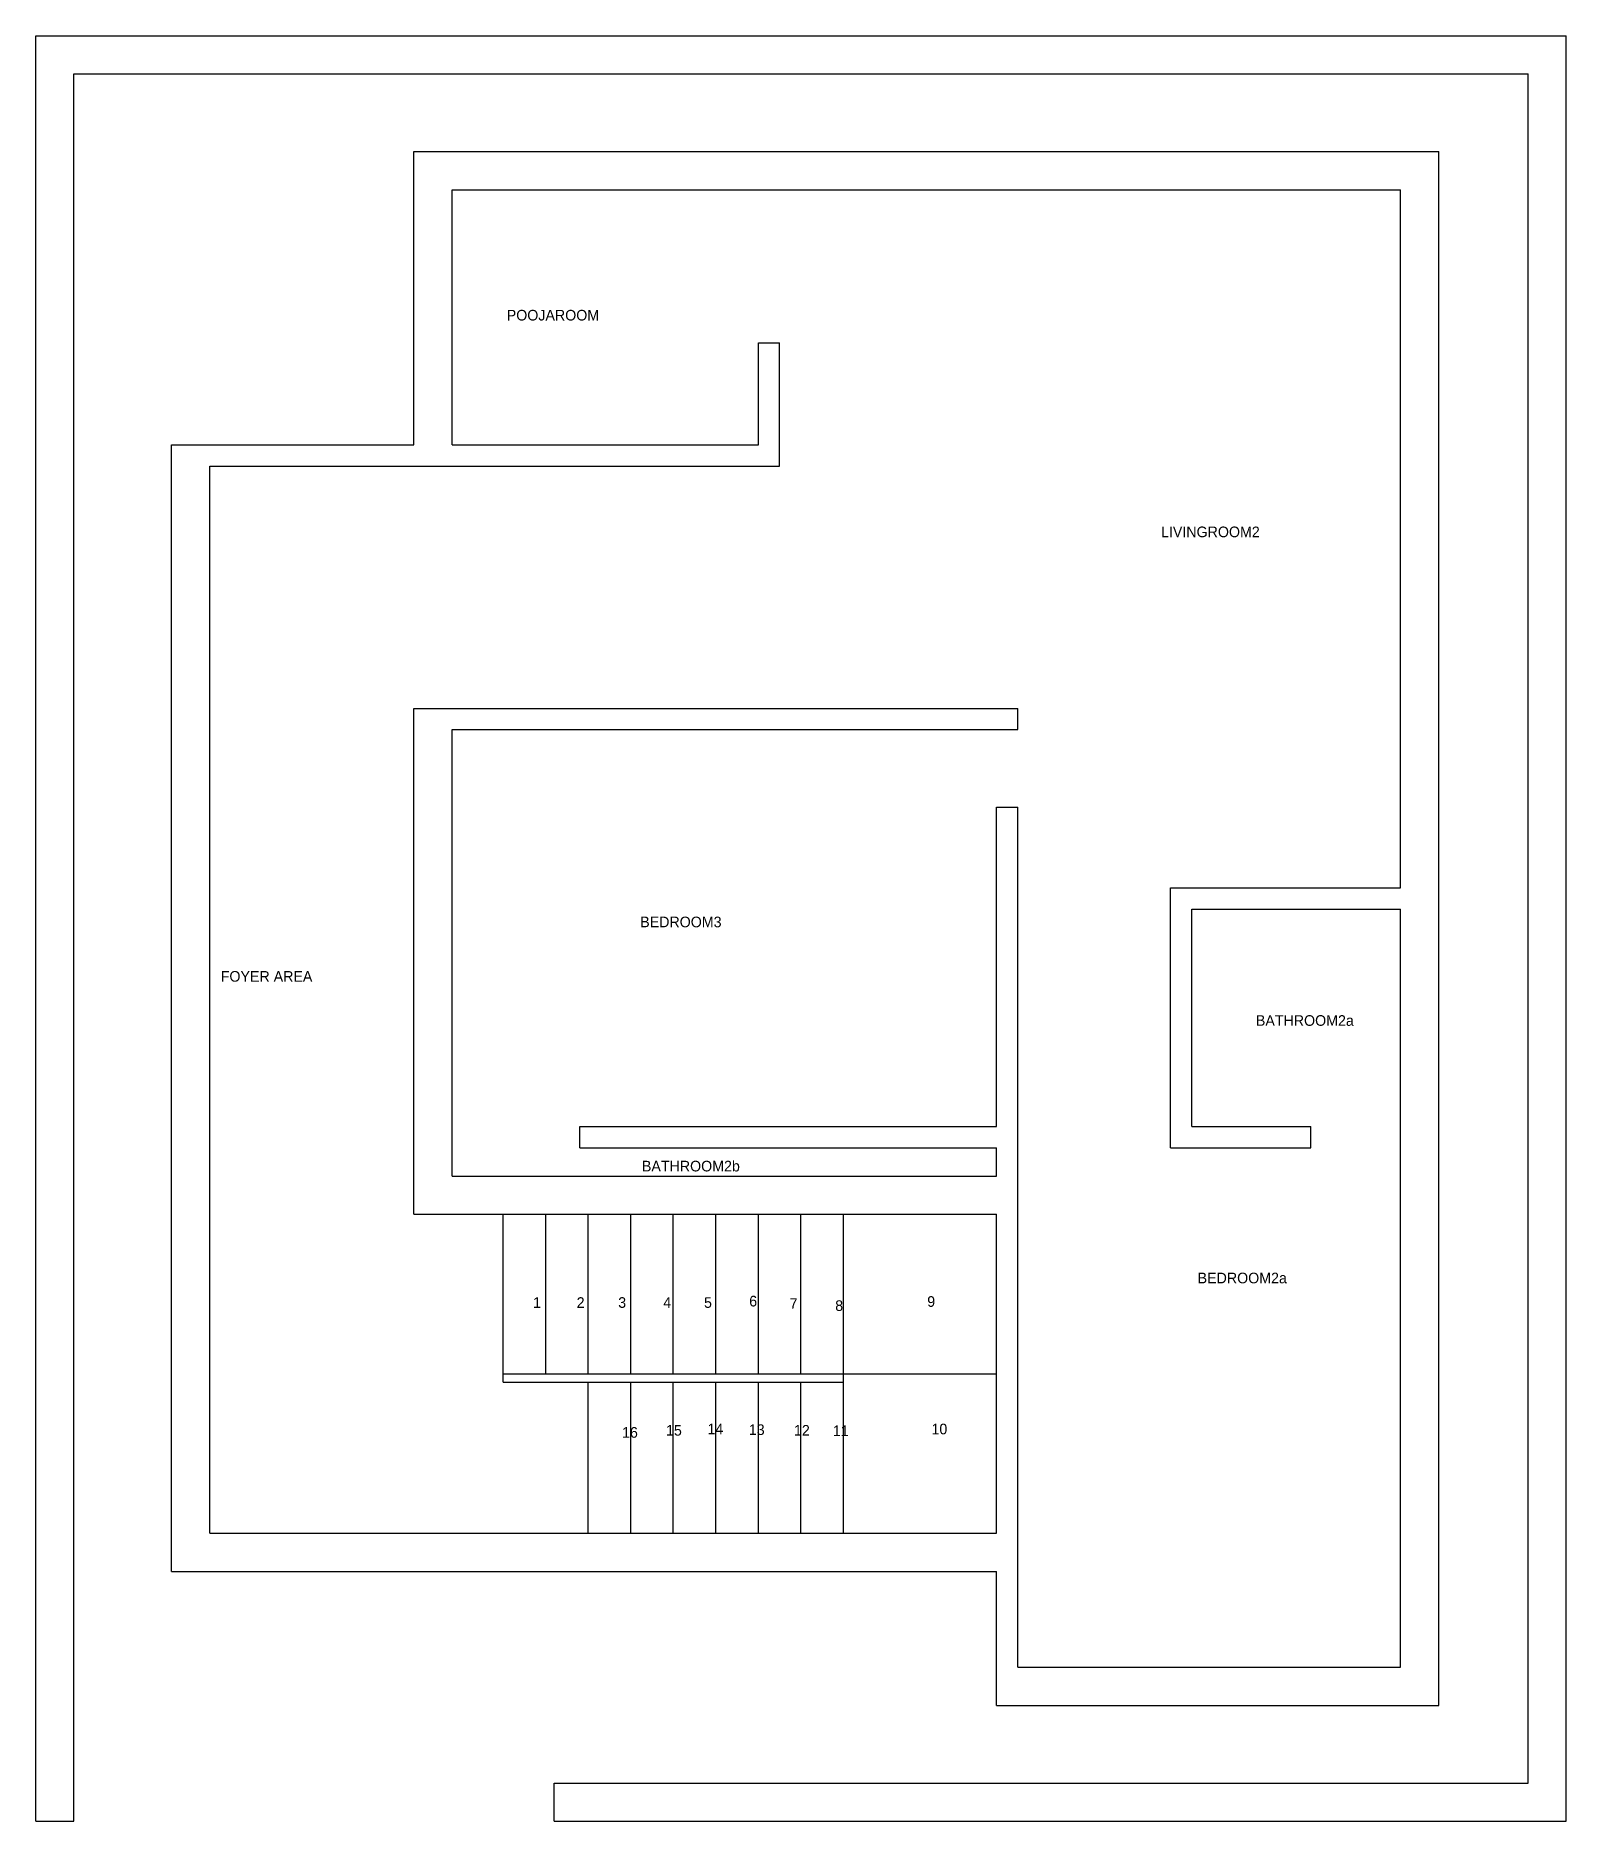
# Model space of a CAD drawing. Header units: metres. Extents: x 0 to 991, y 0 to 420.
# Drawn here: x 631.3 to 991.3, y 0 to 420 of the extents above; entities that cross this region are included whole.
import ezdxf

# ---------------------------------------------------------------- set-up
doc = ezdxf.new("R2010")
doc.units = ezdxf.units.M
for name, color, linetype in [('Balcony', 7, 'Continuous'), ('BathRoom2a', 7, 'Continuous'), ('BathRoom2b', 7, 'Continuous'), ('BedRoom2a', 7, 'Continuous'), ('BedRoom3', 7, 'Continuous'), ('Boundary', 7, 'Continuous'), ('FoyerArea', 7, 'Continuous'), ('LivingRoom2', 7, 'Continuous'), ('PoojaRoom', 7, 'Continuous'), ('Staircase', 7, 'Continuous')]:
    doc.layers.add(name, color=color, linetype=linetype)

msp = doc.modelspace()

# ---------------------------------------------------------------- texts
at = {"layer": 'BathRoom2a', "insert": (918.27, 189.61), "char_height": 2.5, "attachment_point": 1}
msp.add_mtext('BATHROOM2a', dxfattribs=at)
at = {"layer": 'BathRoom2b', "insert": (773.86, 155.36), "char_height": 2.5, "attachment_point": 1}
msp.add_mtext('BATHROOM2b', dxfattribs=at)
at = {"layer": 'BedRoom2a', "insert": (904.57, 129.04), "char_height": 2.5, "attachment_point": 1}
msp.add_mtext('BEDROOM2a', dxfattribs=at)
at = {"layer": 'BedRoom3', "insert": (773.46, 212.79), "char_height": 2.5, "attachment_point": 1}
msp.add_mtext('BEDROOM3', dxfattribs=at)
at = {"layer": 'FoyerArea', "insert": (674.8, 199.99), "char_height": 2.5, "attachment_point": 1}
msp.add_mtext('FOYER AREA', dxfattribs=at)
at = {"layer": 'LivingRoom2', "insert": (895.96, 304.54), "char_height": 2.5, "attachment_point": 1}
msp.add_mtext('LIVINGROOM2', dxfattribs=at)
at = {"layer": 'PoojaRoom', "insert": (742.07, 355.51), "char_height": 2.5, "attachment_point": 1}
msp.add_mtext('POOJAROOM', dxfattribs=at)
at = {"layer": 'Staircase', "char_height": 2.5, "attachment_point": 1}
for s, insert in [('1', (748.25, 123.27)), ('2', (758.51, 123.27)), ('3', (768.29, 123.27)), ('4', (778.88, 123.27)), ('5', (788.47, 123.27)), ('6', (799.1, 123.6)), ('7', (808.6, 123.04)), ('8', (819.33, 122.55)), ('9', (840.97, 123.51)), ('16', (769.19, 92.72)), ('15', (779.53, 93.21)), ('14', (789.28, 93.53)), ('13', (799.01, 93.37)), ('12', (809.63, 93.21)), ('11', (818.76, 93.1)), ('10', (841.97, 93.52))]:
    msp.add_mtext(s, dxfattribs=dict(at, insert=insert))

# ---------------------------------------------------------------- linework, layer by layer
at = {"layer": 'Balcony'}
for q in [(663.25, 323.78), (753.25, 58.78)]:
    msp.add_line((663.25, 58.78), q, dxfattribs=at)
at = {"layer": 'BathRoom2a'}
for p, q in [((898.2, 163.44), (898.2, 219.56)), ((903.2, 163.44), (903.2, 214.56)), ((903.2, 214.56), (952.28, 214.56)), ((952.28, 158.44), (952.28, 214.56)), ((898.2, 158.44), (898.2, 163.44)), ((903.2, 163.44), (931.2, 163.44)), ((931.2, 158.44), (931.2, 163.44))]:
    msp.add_line(p, q, dxfattribs=at)
at = {"layer": 'BathRoom2b'}
for p, q in [((729.25, 151.78), (729.25, 163.44)), ((759.25, 158.44), (759.25, 163.44)), ((759.25, 158.44), (857.25, 158.44)), ((857.25, 151.78), (857.25, 158.44)), ((729.25, 151.78), (857.25, 151.78))]:
    msp.add_line(p, q, dxfattribs=at)
at = {"layer": 'BedRoom2a'}
for p, q in [((862.25, 36.22), (862.25, 158.44)), ((898.2, 158.44), (931.2, 158.44)), ((952.28, 36.22), (952.28, 158.44)), ((862.25, 36.22), (952.28, 36.22))]:
    msp.add_line(p, q, dxfattribs=at)
at = {"layer": 'BedRoom3'}
for p, q in [((729.25, 163.44), (729.25, 256.78)), ((729.25, 256.78), (862.25, 256.78)), ((857.25, 163.44), (857.25, 238.56)), ((857.25, 238.56), (862.25, 238.56)), ((759.25, 163.44), (857.25, 163.44))]:
    msp.add_line(p, q, dxfattribs=at)
at = {"layer": 'Boundary'}
for p, q in [((631.28, 0), (631.28, 420)), ((631.28, 420), (991.28, 420)), ((991.28, 0), (991.28, 420)), ((640.28, 0), (640.28, 411)), ((640.28, 411), (982.28, 411)), ((982.28, 9), (982.28, 411)), ((720.25, 323.78), (720.25, 392.78)), ((720.25, 392.78), (961.28, 392.78)), ((961.28, 27.22), (961.28, 392.78)), ((753.25, 58.78), (857.25, 58.78)), ((857.25, 27.22), (857.25, 58.78)), ((857.25, 27.22), (961.28, 27.22)), ((753.25, 9), (982.28, 9)), ((753.25, 0), (753.25, 9)), ((631.28, 0), (640.28, 0)), ((753.25, 0), (991.28, 0))]:
    msp.add_line(p, q, dxfattribs=at)
at = {"layer": 'FoyerArea'}
for p, q in [((672.25, 67.78), (672.25, 318.78)), ((672.25, 318.78), (806.25, 318.78)), ((720.25, 142.78), (720.25, 261.78)), ((720.25, 261.78), (862.25, 261.78))]:
    msp.add_line(p, q, dxfattribs=at)
at = {"layer": 'LivingRoom2'}
for p, q in [((806.25, 383.78), (952.28, 383.78)), ((952.28, 219.56), (952.28, 383.78)), ((806.25, 318.78), (806.25, 347.78)), ((862.25, 256.78), (862.25, 261.78)), ((862.25, 158.44), (862.25, 238.56)), ((898.2, 219.56), (952.28, 219.56))]:
    msp.add_line(p, q, dxfattribs=at)
at = {"layer": 'PoojaRoom'}
for p, q in [((729.25, 323.78), (729.25, 383.78)), ((729.25, 383.78), (806.25, 383.78)), ((801.25, 323.78), (801.25, 347.78)), ((801.25, 347.78), (806.25, 347.78)), ((663.25, 323.78), (720.25, 323.78)), ((729.25, 323.78), (801.25, 323.78))]:
    msp.add_line(p, q, dxfattribs=at)
at = {"layer": 'Staircase'}
for p, q in [((720.25, 142.78), (857.25, 142.78)), ((741.25, 105.28), (741.25, 142.78)), ((751.25, 105.28), (751.25, 142.78)), ((751.25, 105.28), (751.25, 142.78)), ((761.25, 105.28), (761.25, 142.78)), ((771.25, 105.28), (771.25, 142.78)), ((781.25, 105.28), (781.25, 142.78)), ((791.25, 105.28), (791.25, 142.78)), ((801.25, 105.28), (801.25, 142.78)), ((811.25, 105.28), (811.25, 142.78)), ((821.25, 67.78), (821.25, 142.78)), ((857.25, 67.78), (857.25, 142.78)), ((741.25, 103.28), (741.25, 105.28)), ((741.25, 105.28), (857.25, 105.28)), ((741.25, 103.28), (821.25, 103.28)), ((761.25, 67.78), (761.25, 103.28)), ((771.25, 67.78), (771.25, 103.28)), ((781.25, 67.78), (781.25, 103.28)), ((791.25, 67.78), (791.25, 103.28)), ((801.25, 67.78), (801.25, 103.28)), ((811.25, 67.78), (811.25, 103.28)), ((672.25, 67.78), (857.25, 67.78))]:
    msp.add_line(p, q, dxfattribs=at)

msp.set_redraw_order([(e.dxf.handle, doc.entitydb.next_handle()) for e in msp.query("TEXT MTEXT ATTDEF DIMENSION ARC_DIMENSION")])  # texts and dimensions are drawn at this point

doc.saveas('drawing.dxf')
